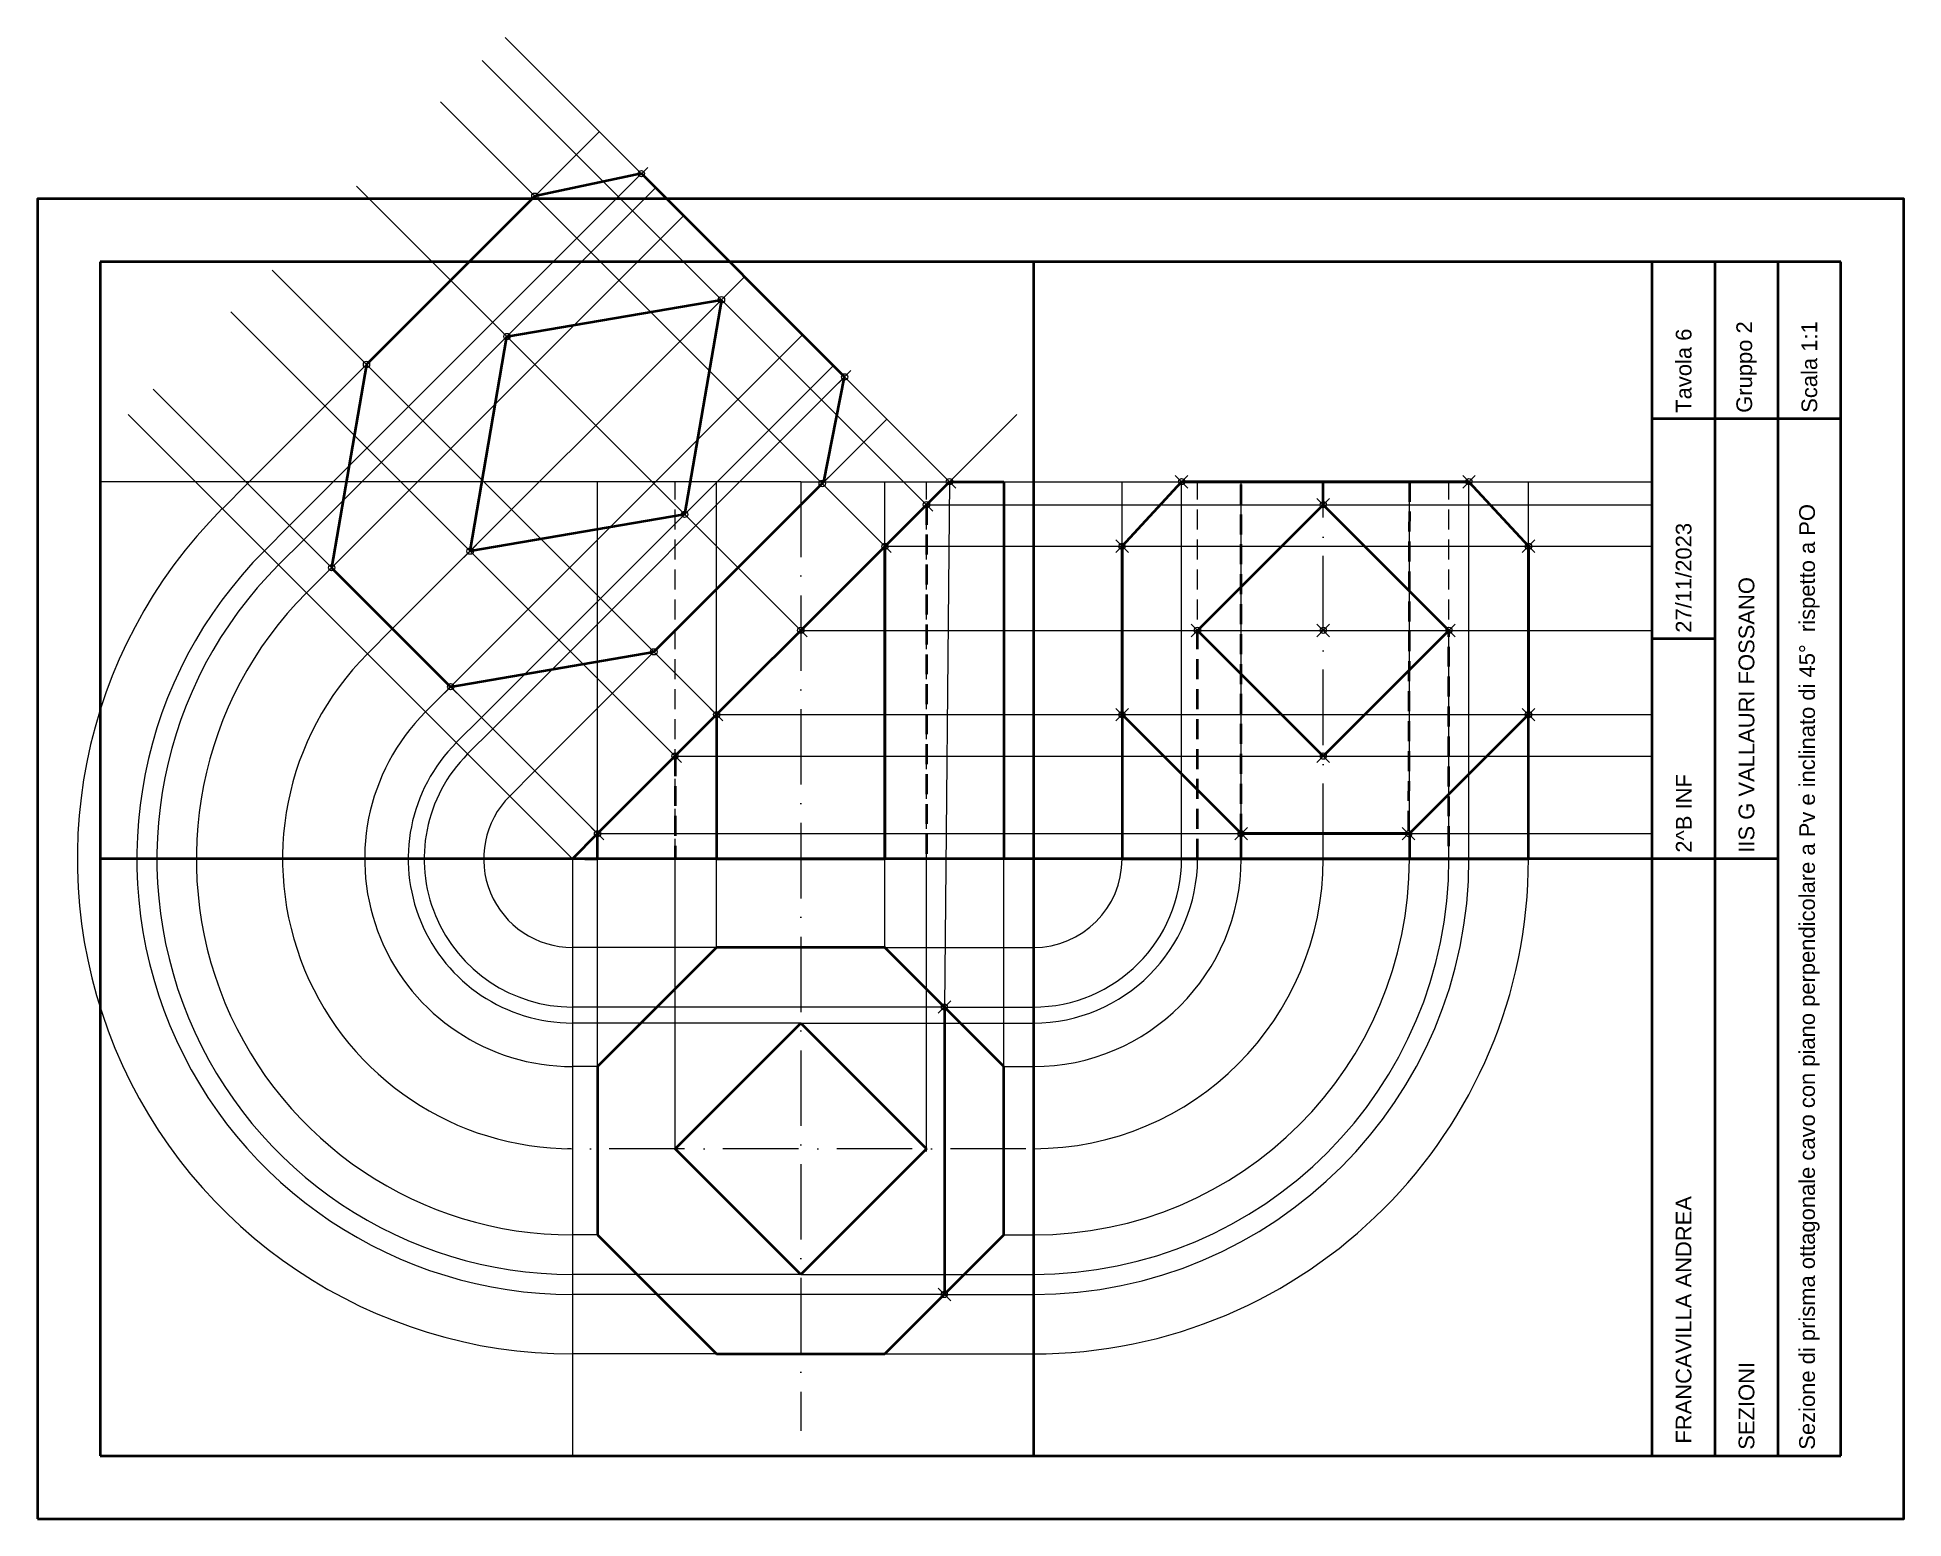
# Model space of a CAD drawing. Header units: millimetres. Extents: x -27341 to -22638, y -17500 to -16444.
# Drawn here: x -25272.9 to -24975.9, y -16680.2 to -16444.5 of the extents above; entities that cross this region are included whole.
import ezdxf

# ---------------------------------------------------------------- set-up
doc = ezdxf.new("R2010")
doc.units = ezdxf.units.MM
doc.header["$PDMODE"] = 35
doc.linetypes.add('ACAD_ISO10W100', pattern=[18, 12, -3, 0, -3])
doc.linetypes.add('NASCOSTA2', pattern=[4.7625, 3.175, -1.5875])
for name, color, linetype, lineweight in [('Linea a tratti', 7, 'NASCOSTA2', 20), ('Linea a Tratti Grossa', 7, 'NASCOSTA2', 40), ('Linea assi', 7, 'ACAD_ISO10W100', 13), ('Linea Costruzione 1', 6, 'Continuous', 13), ('Linea Costruzione 2', 104, 'Continuous', 13), ('Linea Costruzione 3', 20, 'Continuous', 13), ('Linea Fine', 7, 'Continuous', 20), ('Linea Grossa', 7, 'Continuous', 40)]:
    doc.layers.add(name, color=color, linetype=linetype, lineweight=lineweight)
doc.styles.get("Standard").update_dxf_attribs({"font": 'arial.ttf'})

msp = doc.modelspace()

# ---------------------------------------------------------------- texts
at = {"layer": 'Linea Grossa', "char_height": 2.5, "attachment_point": 4, "rotation": 90}
for s, width, insert in [('\\pxt0; Tavola 6', 95, (-25010.87, -16505.18)), (' Gruppo 2', 95, (-25000.87, -16505.18)), (' Scala 1:1', 95, (-24990.87, -16505.18)), ('\\pxt2; Sezione di prisma ottagonale cavo con piano perpendicolare a Pv e inclinato di 45°  rispetto a PO', 164.6712, (-24990.87, -16670.18)), (' 27/11/2023', 95, (-25010.87, -16540.18)), (' IIS G VALLAURI FOSSANO', 95, (-25000.87, -16575.18)), (' 2^ B INF', 35, (-25010.87, -16575.18)), ('  FRANCAVILLA ANDREA', 95, (-25010.87, -16670.18)), (' SEZIONI', 95, (-25000.87, -16670.18))]:
    msp.add_mtext_dynamic_manual_height_columns(s, width=width, gutter_width=12.5, heights=[0], dxfattribs=dict(at, insert=insert))

# ---------------------------------------------------------------- linework, layer by layer
at = {"layer": 'Linea a tratti'}
for p, q in [((-25171.38, -16575.18), (-25171.38, -16515.18)), ((-25131.38, -16575.18), (-25131.38, -16515.18)), ((-25088.24, -16575.18), (-25088.24, -16515.18)), ((-25048.24, -16575.18), (-25048.24, -16515.18))]:
    msp.add_line(p, q, dxfattribs=at)
at = {"layer": 'Linea a Tratti Grossa'}
for p, q in [((-25081.31, -16571.18), (-25081.31, -16515.18)), ((-25054.52, -16515.18), (-25054.66, -16571.18)), ((-25131.38, -16518.84), (-25131.38, -16575.18)), ((-25088.24, -16575.18), (-25088.24, -16538.84)), ((-25048.24, -16573.18), (-25048.24, -16538.84)), ((-25171.38, -16558.84), (-25171.38, -16575.18))]:
    msp.add_line(p, q, dxfattribs=at)
at = {"layer": 'Linea assi'}
for p, q in [((-25151.38, -16515.18), (-25151.38, -16666.19)), ((-25068.24, -16575.18), (-25068.24, -16515.18)), ((-25115.56, -16621.31), (-25188.51, -16621.31))]:
    msp.add_line(p, q, dxfattribs=at)
at = {"layer": 'Linea Costruzione 1'}
for p, q in [((-25151.38, -16515.18), (-25262.87, -16515.18)), ((-25151.38, -16515.18), (-25015.87, -16515.18)), ((-25183.72, -16608.24), (-25183.72, -16575.18)), ((-25171.38, -16621.31), (-25171.38, -16575.18)), ((-25164.78, -16589.3), (-25164.78, -16575.18)), ((-25137.99, -16589.3), (-25137.99, -16575.18)), ((-25131.38, -16621.77), (-25131.38, -16575.18)), ((-25119.05, -16608.24), (-25119.05, -16575.18)), ((-25137.99, -16589.3), (-25114.37, -16589.3)), ((-25151.38, -16601.31), (-25114.37, -16601.31)), ((-25119.05, -16608.24), (-25114.37, -16608.24)), ((-25119.05, -16635.03), (-25114.37, -16635.03)), ((-25151.38, -16641.31), (-25114.37, -16641.31)), ((-25137.99, -16653.97), (-25114.37, -16653.97))]:
    msp.add_line(p, q, dxfattribs=at)
for radius in [14.12, 33.06, 46.13, 59.85, 78.79, 26.13, 66.13]:
    msp.add_arc((-25114.37, -16575.18), radius, 270, 0, dxfattribs=at)
at = {"layer": 'Linea Costruzione 2'}
for p, q in [((-25090.78, -16575.18), (-25090.78, -16515.18)), ((-25045.05, -16575.18), (-25045.05, -16515.18)), ((-25131.38, -16518.84), (-25114.37, -16518.84)), ((-25114.37, -16518.84), (-25015.87, -16518.84)), ((-25137.99, -16525.45), (-25114.37, -16525.45)), ((-25114.37, -16525.45), (-25015.87, -16525.45)), ((-25151.38, -16538.84), (-25114.37, -16538.84)), ((-25114.37, -16538.84), (-25015.87, -16538.84)), ((-25164.78, -16552.24), (-25114.37, -16552.24)), ((-25114.37, -16552.24), (-25015.87, -16552.24)), ((-25171.38, -16558.84), (-25114.37, -16558.84)), ((-25114.37, -16558.84), (-25015.87, -16558.84)), ((-25183.72, -16571.18), (-25114.37, -16571.18)), ((-25114.37, -16571.18), (-25015.87, -16571.18)), ((-25128.52, -16598.77), (-25128.52, -16644.5)), ((-25128.52, -16598.77), (-25114.37, -16598.77)), ((-25128.52, -16644.5), (-25114.37, -16644.5))]:
    msp.add_line(p, q, dxfattribs=at)
msp.add_lwpolyline([(-25127.72, -16515.18), (-25128.52, -16598.77)], dxfattribs=at)
for radius in [23.59, 69.32]:
    msp.add_arc((-25114.37, -16575.18), radius, 270, 0, dxfattribs=at)
for p in [(-25127.72, -16515.18), (-25090.78, -16515.18), (-25045.05, -16515.18), (-25131.38, -16518.84), (-25068.24, -16518.84), (-25137.99, -16525.45), (-25100.25, -16525.45), (-25035.58, -16525.45), (-25151.38, -16538.84), (-25088.24, -16538.84), (-25068.24, -16538.84), (-25048.24, -16538.84), (-25164.78, -16552.24), (-25100.25, -16552.24), (-25035.58, -16552.24), (-25171.38, -16558.84), (-25068.24, -16558.84), (-25183.72, -16571.18), (-25081.31, -16571.18), (-25054.66, -16571.18), (-25128.52, -16598.77), (-25128.52, -16644.5)]:
    msp.add_point(p, dxfattribs=at)
at = {"layer": 'Linea Costruzione 3'}
for p, q in [((-25127.72, -16515.18), (-25198.43, -16444.47)), ((-25131.38, -16518.84), (-25202.09, -16448.13)), ((-25137.99, -16525.45), (-25208.7, -16454.74)), ((-25239.43, -16515.47), (-25183.43, -16459.47)), ((-25232.74, -16522.16), (-25176.74, -16466.16)), ((-25230.48, -16524.42), (-25174.48, -16468.42)), ((-25151.38, -16538.84), (-25222.09, -16468.13)), ((-25226.04, -16528.86), (-25170.04, -16472.86)), ((-25164.78, -16552.24), (-25235.49, -16481.53)), ((-25216.34, -16538.56), (-25160.34, -16482.56)), ((-25171.38, -16558.84), (-25242.09, -16488.13)), ((-25207.1, -16547.8), (-25151.1, -16491.8)), ((-25202.2, -16552.7), (-25146.2, -16496.7)), ((-25183.72, -16571.18), (-25254.43, -16500.47)), ((-25200.4, -16554.5), (-25144.4, -16498.5)), ((-25187.72, -16575.18), (-25258.43, -16504.47)), ((-25193.7, -16561.2), (-25137.7, -16505.2)), ((-25243.43, -16519.47), (-25239.43, -16515.47)), ((-25236.74, -16526.16), (-25232.74, -16522.16)), ((-25234.48, -16528.42), (-25230.48, -16524.42)), ((-25230.04, -16532.86), (-25226.04, -16528.86)), ((-25220.34, -16542.56), (-25216.34, -16538.56)), ((-25211.1, -16551.8), (-25207.1, -16547.8)), ((-25206.2, -16556.7), (-25202.2, -16552.7)), ((-25204.4, -16558.5), (-25200.4, -16554.5)), ((-25197.7, -16565.2), (-25193.7, -16561.2)), ((-25164.78, -16589.3), (-25187.72, -16589.3)), ((-25128.52, -16598.77), (-25187.72, -16598.77)), ((-25151.38, -16601.31), (-25187.72, -16601.31)), ((-25183.72, -16608.24), (-25187.72, -16608.24)), ((-25183.72, -16635.03), (-25187.72, -16635.03)), ((-25151.38, -16641.31), (-25187.72, -16641.31)), ((-25128.52, -16644.5), (-25187.72, -16644.5)), ((-25164.78, -16653.97), (-25187.72, -16653.97))]:
    msp.add_line(p, q, dxfattribs=at)
for radius in [78.79, 69.32, 66.13, 59.85, 46.13, 33.06, 26.13, 23.59, 14.12]:
    msp.add_arc((-25187.72, -16575.18), radius, 135, 270, dxfattribs=at)
for p in [(-25176.74, -16466.16), (-25193.7, -16469.74), (-25164, -16486.23), (-25198.14, -16492.08), (-25220.49, -16496.52), (-25144.4, -16498.5), (-25147.97, -16515.47), (-25169.86, -16520.37), (-25226.04, -16528.86), (-25204, -16526.23), (-25174.76, -16542.25), (-25207.1, -16547.8)]:
    msp.add_point(p, dxfattribs=at)
at = {"layer": 'Linea Fine'}
for p, q in [((-25187.72, -16575.18), (-25117.01, -16504.47)), ((-25183.72, -16575.18), (-25183.72, -16515.18)), ((-25164.78, -16575.18), (-25164.78, -16515.18)), ((-25137.99, -16575.18), (-25137.99, -16515.18)), ((-25119.05, -16575.18), (-25119.05, -16515.18)), ((-25100.25, -16575.18), (-25100.25, -16515.18)), ((-25081.31, -16575.18), (-25081.31, -16515.18)), ((-25054.52, -16575.18), (-25054.52, -16515.18)), ((-25035.58, -16575.18), (-25035.58, -16515.18)), ((-25183.72, -16575.18), (-25187.72, -16575.18)), ((-25187.72, -16575.18), (-25187.72, -16670.18))]:
    msp.add_line(p, q, dxfattribs=at)
for points in [[(-25164.78, -16589.3), (-25183.72, -16608.24), (-25183.72, -16635.03), (-25164.78, -16653.97), (-25137.99, -16653.97), (-25119.05, -16635.03), (-25119.05, -16608.24), (-25137.99, -16589.3)], [(-25171.38, -16621.31), (-25151.38, -16641.31), (-25131.38, -16621.31), (-25151.38, -16601.31)]]:
    msp.add_lwpolyline(points, close=True, dxfattribs=at)
at = {"layer": 'Linea Grossa'}
for p, q in [((-25176.74, -16466.16), (-25193.7, -16469.74)), ((-25144.4, -16498.5), (-25176.74, -16466.16)), ((-25193.7, -16469.74), (-25220.49, -16496.52)), ((-24985.87, -16480.18), (-25262.87, -16480.18)), ((-25262.87, -16480.18), (-25262.87, -16670.18)), ((-25114.37, -16480.18), (-25114.37, -16670.18)), ((-25015.87, -16670.18), (-25015.87, -16480.18)), ((-25005.87, -16670.18), (-25005.87, -16480.18)), ((-24995.87, -16670.18), (-24995.87, -16480.18)), ((-24985.87, -16670.18), (-24985.87, -16480.18)), ((-25198.14, -16492.08), (-25164, -16486.23)), ((-25164, -16486.23), (-25169.86, -16520.37)), ((-25204, -16526.23), (-25198.14, -16492.08)), ((-25220.49, -16496.52), (-25226.04, -16528.86)), ((-25147.69, -16515.18), (-25144.4, -16498.5)), ((-24985.87, -16505.18), (-25015.87, -16505.18)), ((-25183.72, -16571.18), (-25127.72, -16515.18)), ((-25174.76, -16542.25), (-25147.69, -16515.18)), ((-25127.72, -16515.18), (-25119.05, -16515.18)), ((-25119.05, -16515.18), (-25119.05, -16575.18)), ((-25100.25, -16525.45), (-25090.78, -16515.18)), ((-25090.78, -16515.18), (-25045.05, -16515.18)), ((-25045.05, -16515.18), (-25090.78, -16515.18)), ((-25068.24, -16518.84), (-25068.24, -16515.18)), ((-25045.05, -16515.18), (-25035.58, -16525.45)), ((-25088.24, -16538.84), (-25068.24, -16518.84)), ((-25088.24, -16538.84), (-25068.24, -16518.84)), ((-25068.24, -16518.84), (-25048.24, -16538.84)), ((-25169.86, -16520.37), (-25204, -16526.23)), ((-25137.99, -16575.18), (-25137.99, -16525.45)), ((-25137.99, -16525.45), (-25137.99, -16575.18)), ((-25100.25, -16552.24), (-25100.25, -16525.45)), ((-25100.25, -16525.45), (-25100.25, -16575.18)), ((-25035.58, -16525.45), (-25035.58, -16552.24)), ((-25035.58, -16575.18), (-25035.58, -16525.45)), ((-25226.04, -16528.86), (-25207.1, -16547.8)), ((-25068.24, -16558.84), (-25088.24, -16538.84)), ((-25048.24, -16538.84), (-25068.24, -16558.84)), ((-25207.1, -16547.8), (-25174.76, -16542.25)), ((-25005.87, -16540.18), (-25015.87, -16540.18)), ((-25164.78, -16552.24), (-25164.78, -16575.18)), ((-25081.31, -16571.18), (-25100.25, -16552.24)), ((-25035.58, -16552.24), (-25054.52, -16571.18)), ((-25187.72, -16575.18), (-25183.72, -16571.18)), ((-25183.72, -16575.18), (-25183.72, -16571.18)), ((-25081.31, -16575.18), (-25081.31, -16571.18)), ((-25081.31, -16571.18), (-25054.66, -16571.18)), ((-25054.66, -16571.18), (-25081.31, -16571.18)), ((-25054.52, -16571.18), (-25054.52, -16575.18)), ((-25015.87, -16575.18), (-25262.87, -16575.18)), ((-25119.05, -16575.18), (-25185.72, -16575.18)), ((-25185.72, -16575.18), (-25183.72, -16575.18)), ((-25164.78, -16575.18), (-25137.99, -16575.18)), ((-25100.25, -16575.18), (-25035.58, -16575.18)), ((-25054.52, -16575.18), (-25081.31, -16575.18)), ((-24995.87, -16575.18), (-25015.87, -16575.18)), ((-25164.78, -16589.3), (-25183.72, -16608.24)), ((-25137.99, -16589.3), (-25164.78, -16589.3)), ((-25119.05, -16608.24), (-25137.99, -16589.3)), ((-25128.52, -16598.77), (-25128.52, -16644.5)), ((-25171.38, -16621.31), (-25151.38, -16601.31)), ((-25151.38, -16601.31), (-25131.38, -16621.31)), ((-25183.72, -16608.24), (-25183.72, -16635.03)), ((-25119.05, -16635.03), (-25119.05, -16608.24)), ((-25151.38, -16641.31), (-25171.38, -16621.31)), ((-25131.38, -16621.31), (-25151.38, -16641.31)), ((-25183.72, -16635.03), (-25164.78, -16653.97)), ((-25137.99, -16653.97), (-25119.05, -16635.03)), ((-25164.78, -16653.97), (-25137.99, -16653.97)), ((-25262.87, -16670.18), (-24985.87, -16670.18))]:
    msp.add_line(p, q, dxfattribs=at)
msp.add_lwpolyline([(-25272.87, -16680.18), (-24975.87, -16680.18), (-24975.87, -16470.18), (-25272.87, -16470.18)], close=True, dxfattribs=at)

msp.set_redraw_order([(e.dxf.handle, doc.entitydb.next_handle()) for e in msp.query("TEXT MTEXT ATTDEF DIMENSION ARC_DIMENSION")])  # texts and dimensions are drawn at this point

doc.saveas('drawing.dxf')
